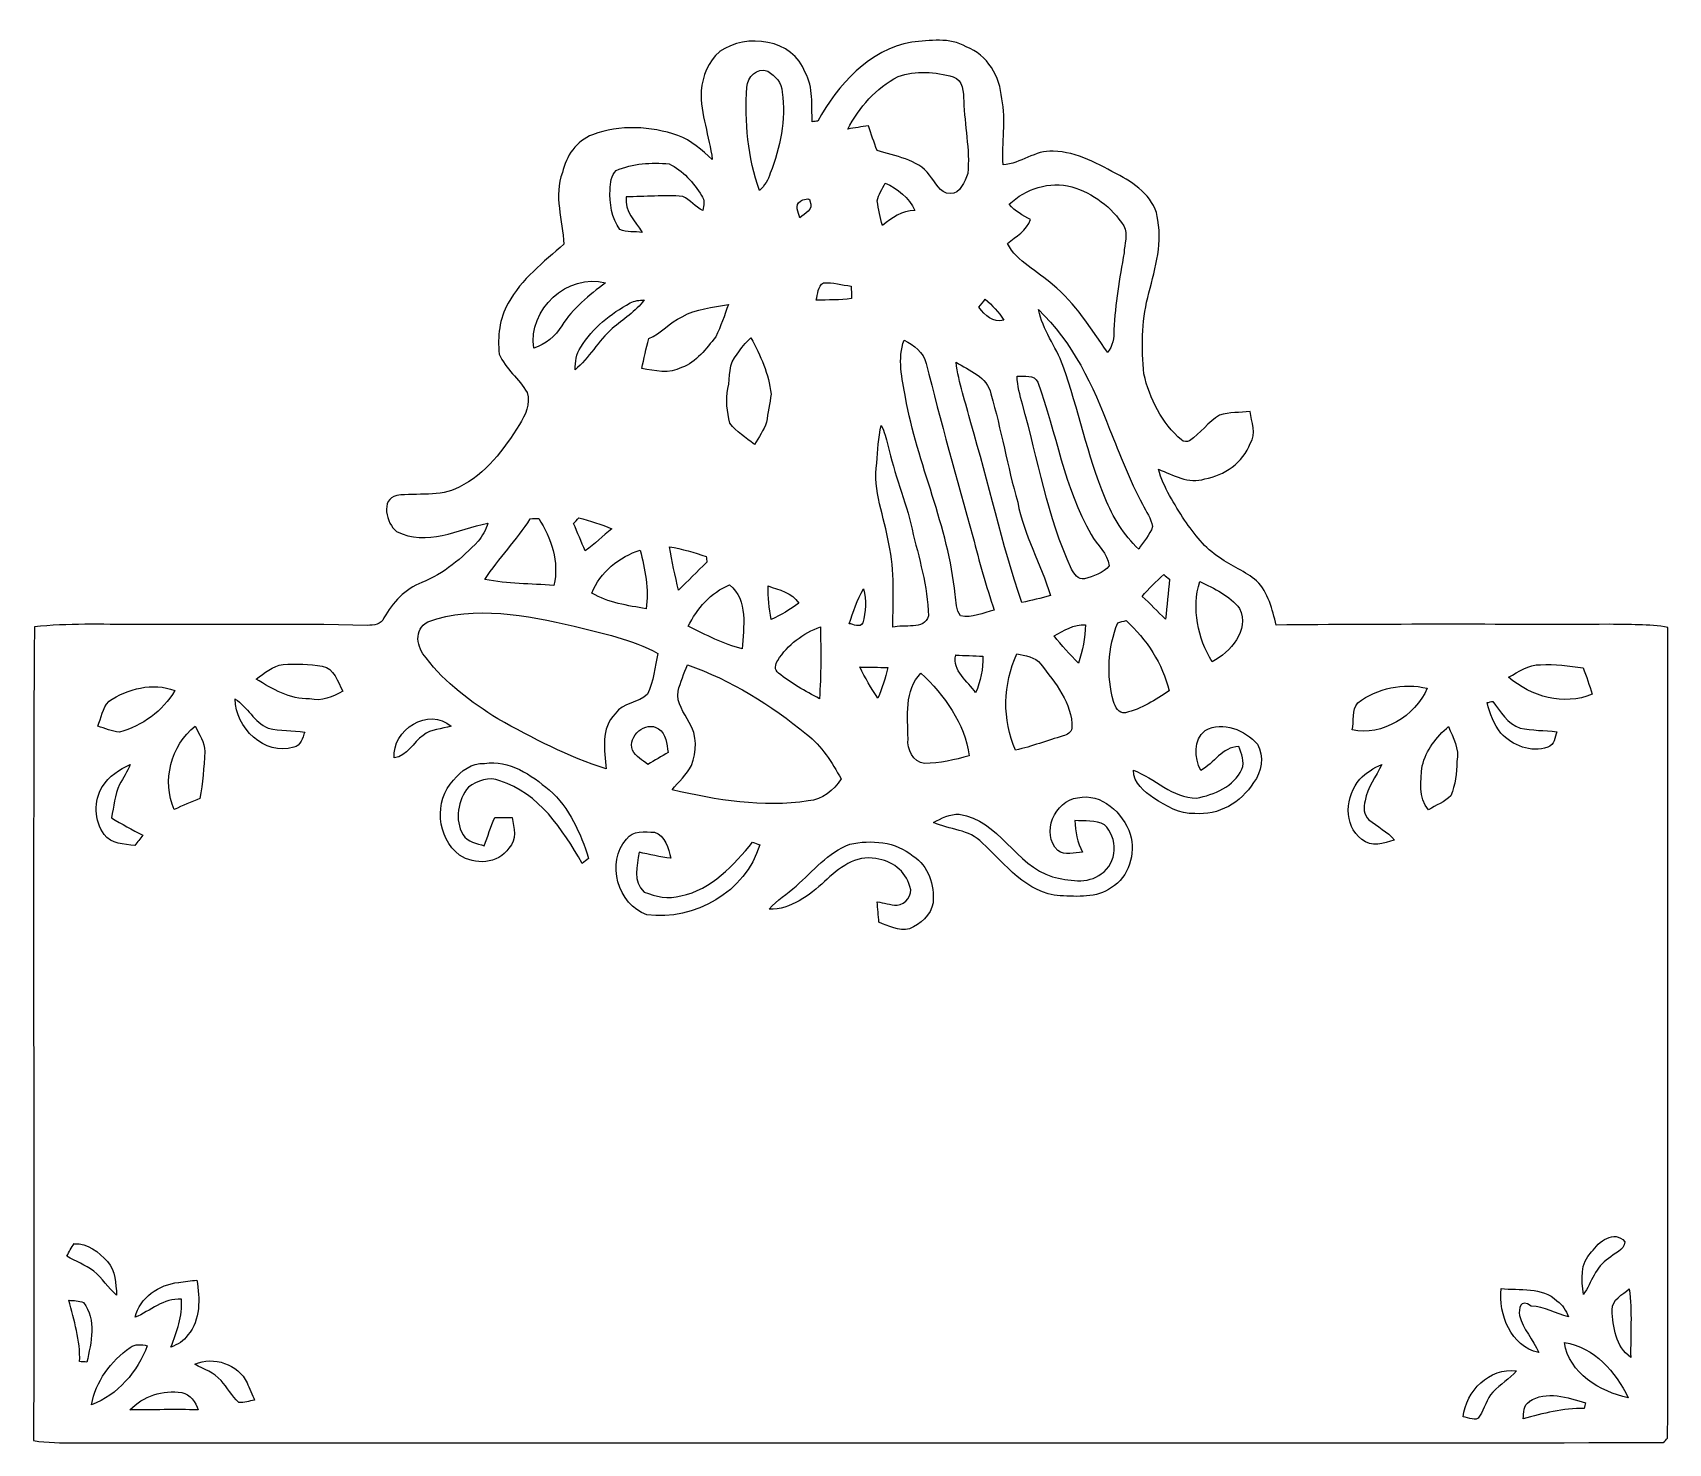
# Model space of a CAD drawing. Header units: centimetres. Extents: x -14.1 to 13.7, y -11.5 to 12.4.
import ezdxf

# ---------------------------------------------------------------- set-up
doc = ezdxf.new("R2010")
doc.units = ezdxf.units.CM
doc.header["$MEASUREMENT"] = 0
doc.layers.add('Camada 1', color=7, linetype='Continuous')

msp = doc.modelspace()

# ---------------------------------------------------------------- linework, layer by layer
at = {"layer": 'Camada 1', "color": 139}
for points, knots in [([(-2.426, 12.091), (-1.967, 12.412), (-1.175, 12.307), (-0.967, 11.736), (-0.967, 11.736), (-0.824, 11.482), (-0.867, 11.179), (-0.849, 10.9), (-0.849, 10.9), (-0.826, 10.903), (-0.779, 10.908), (-0.756, 10.911), (-0.756, 10.911), (-0.412, 11.526), (0.112, 12.124), (0.841, 12.251), (0.841, 12.251), (1.147, 12.277), (1.485, 12.338), (1.766, 12.175), (1.766, 12.175), (2.124, 12.034), (2.347, 11.668), (2.369, 11.291), (2.369, 11.291), (2.45, 10.92), (2.367, 10.544), (2.392, 10.17), (2.392, 10.17), (2.693, 10.184), (2.936, 10.424), (3.245, 10.398), (3.245, 10.398), (3.658, 10.395), (4.022, 10.173), (4.375, 9.985), (4.375, 9.985), (4.671, 9.833), (4.988, 9.585), (5.023, 9.228), (5.023, 9.228), (5.1, 8.781), (4.959, 8.343), (4.85, 7.916), (4.85, 7.916), (4.748, 7.493), (4.74, 7.051), (4.785, 6.62), (4.785, 6.62), (4.88, 6.194), (5.091, 5.783), (5.424, 5.496), (5.424, 5.496), (5.459, 5.466), (5.519, 5.456), (5.558, 5.484), (5.558, 5.484), (5.745, 5.61), (5.88, 5.8), (6.071, 5.919), (6.071, 5.919), (6.236, 5.971), (6.417, 5.959), (6.59, 5.979), (6.59, 5.979), (6.611, 5.801), (6.701, 5.602), (6.593, 5.436), (6.593, 5.436), (6.468, 5.114), (6.156, 4.892), (5.82, 4.835), (5.82, 4.835), (5.542, 4.746), (5.281, 4.897), (5.034, 5), (5.034, 5), (5.117, 4.684), (5.306, 4.408), (5.475, 4.134), (5.475, 4.134), (5.644, 3.899), (5.819, 3.653), (6.071, 3.499), (6.071, 3.499), (6.269, 3.349), (6.511, 3.265), (6.7, 3.102), (6.7, 3.102), (6.905, 2.905), (6.96, 2.615), (7.035, 2.352), (7.035, 2.352), (8.922, 2.374), (10.811, 2.361), (12.699, 2.365), (12.699, 2.365), (13.028, 2.353), (13.363, 2.374), (13.689, 2.312), (13.689, 2.312), (13.682, -2.278), (13.694, -6.867), (13.683, -11.457), (13.683, -11.457), (13.658, -11.481), (13.633, -11.506), (13.609, -11.531), (13.609, -11.531), (4.616, -11.543), (-4.377, -11.53), (-13.37, -11.538), (-13.37, -11.538), (-13.606, -11.531), (-13.846, -11.54), (-14.079, -11.496), (-14.079, -11.496), (-14.064, -6.889), (-14.093, -2.283), (-14.065, 2.323), (-14.065, 2.323), (-13.495, 2.384), (-12.92, 2.36), (-12.348, 2.364), (-12.348, 2.364), (-11.034, 2.355), (-9.721, 2.38), (-8.407, 2.347), (-8.407, 2.347), (-8.3, 2.348), (-8.17, 2.358), (-8.125, 2.476), (-8.125, 2.476), (-7.975, 2.732), (-7.767, 2.969), (-7.483, 3.077), (-7.483, 3.077), (-7.109, 3.223), (-6.799, 3.487), (-6.527, 3.776), (-6.527, 3.776), (-6.447, 3.862), (-6.399, 3.974), (-6.359, 4.083), (-6.359, 4.083), (-6.867, 3.977), (-7.401, 3.681), (-7.911, 3.942), (-7.911, 3.942), (-8.087, 4.079), (-8.19, 4.485), (-7.907, 4.554), (-7.907, 4.554), (-7.555, 4.602), (-7.18, 4.517), (-6.85, 4.694), (-6.85, 4.694), (-6.397, 4.914), (-6.085, 5.34), (-5.825, 5.756), (-5.825, 5.756), (-5.726, 5.913), (-5.631, 6.113), (-5.694, 6.3), (-5.694, 6.3), (-5.825, 6.538), (-6.062, 6.701), (-6.167, 6.955), (-6.167, 6.955), (-6.199, 7.251), (-6.166, 7.556), (-6.016, 7.818), (-6.016, 7.818), (-5.793, 8.229), (-5.412, 8.515), (-5.069, 8.821), (-5.069, 8.821), (-5.086, 9.225), (-5.246, 9.643), (-5.095, 10.039), (-5.095, 10.039), (-5.033, 10.317), (-4.855, 10.577), (-4.581, 10.68), (-4.581, 10.68), (-4.119, 10.85), (-3.592, 10.832), (-3.131, 10.665), (-3.131, 10.665), (-2.902, 10.588), (-2.727, 10.413), (-2.547, 10.259), (-2.547, 10.259), (-2.597, 10.65), (-2.748, 11.027), (-2.738, 11.426), (-2.738, 11.426), (-2.712, 11.673), (-2.619, 11.927), (-2.424, 12.09), (-2.424, 12.09), (-2.424, 12.09), (-2.426, 12.091), (-2.426, 12.091)], [0, 0, 0, 0, 0.019231, 0.019231, 0.019231, 0.019231, 0.038462, 0.038462, 0.038462, 0.038462, 0.057692, 0.057692, 0.057692, 0.057692, 0.076923, 0.076923, 0.076923, 0.076923, 0.096154, 0.096154, 0.096154, 0.096154, 0.115385, 0.115385, 0.115385, 0.115385, 0.134615, 0.134615, 0.134615, 0.134615, 0.153846, 0.153846, 0.153846, 0.153846, 0.173077, 0.173077, 0.173077, 0.173077, 0.192308, 0.192308, 0.192308, 0.192308, 0.211538, 0.211538, 0.211538, 0.211538, 0.230769, 0.230769, 0.230769, 0.230769, 0.25, 0.25, 0.25, 0.25, 0.269231, 0.269231, 0.269231, 0.269231, 0.288462, 0.288462, 0.288462, 0.288462, 0.307692, 0.307692, 0.307692, 0.307692, 0.326923, 0.326923, 0.326923, 0.326923, 0.346154, 0.346154, 0.346154, 0.346154, 0.365385, 0.365385, 0.365385, 0.365385, 0.384615, 0.384615, 0.384615, 0.384615, 0.403846, 0.403846, 0.403846, 0.403846, 0.423077, 0.423077, 0.423077, 0.423077, 0.442308, 0.442308, 0.442308, 0.442308, 0.461538, 0.461538, 0.461538, 0.461538, 0.480769, 0.480769, 0.480769, 0.480769, 0.5, 0.5, 0.5, 0.5, 0.519231, 0.519231, 0.519231, 0.519231, 0.538462, 0.538462, 0.538462, 0.538462, 0.557692, 0.557692, 0.557692, 0.557692, 0.576923, 0.576923, 0.576923, 0.576923, 0.596154, 0.596154, 0.596154, 0.596154, 0.615385, 0.615385, 0.615385, 0.615385, 0.634615, 0.634615, 0.634615, 0.634615, 0.653846, 0.653846, 0.653846, 0.653846, 0.673077, 0.673077, 0.673077, 0.673077, 0.692308, 0.692308, 0.692308, 0.692308, 0.711538, 0.711538, 0.711538, 0.711538, 0.730769, 0.730769, 0.730769, 0.730769, 0.75, 0.75, 0.75, 0.75, 0.769231, 0.769231, 0.769231, 0.769231, 0.788462, 0.788462, 0.788462, 0.788462, 0.807692, 0.807692, 0.807692, 0.807692, 0.826923, 0.826923, 0.826923, 0.826923, 0.846154, 0.846154, 0.846154, 0.846154, 0.865385, 0.865385, 0.865385, 0.865385, 0.884615, 0.884615, 0.884615, 0.884615, 0.903846, 0.903846, 0.903846, 0.903846, 0.923077, 0.923077, 0.923077, 0.923077, 0.942308, 0.942308, 0.942308, 0.942308, 0.961538, 0.961538, 0.961538, 0.961538, 1, 1, 1, 1]), ([(-1.961, 11.488), (-1.995, 10.899), (-1.95, 10.29), (-1.743, 9.732), (-1.743, 9.732), (-1.661, 9.815), (-1.594, 9.913), (-1.562, 10.027), (-1.562, 10.027), (-1.399, 10.462), (-1.285, 10.933), (-1.362, 11.4), (-1.362, 11.4), (-1.357, 11.564), (-1.485, 11.677), (-1.606, 11.759), (-1.606, 11.759), (-1.789, 11.831), (-1.952, 11.659), (-1.96, 11.488), (-1.96, 11.488), (-1.96, 11.488), (-1.961, 11.488), (-1.961, 11.488)], [0, 0, 0, 0, 0.142857, 0.142857, 0.142857, 0.142857, 0.285714, 0.285714, 0.285714, 0.285714, 0.428571, 0.428571, 0.428571, 0.428571, 0.571429, 0.571429, 0.571429, 0.571429, 0.714286, 0.714286, 0.714286, 0.714286, 1, 1, 1, 1]), ([(0.608, 11.667), (0.234, 11.476), (-0.051, 11.143), (-0.246, 10.776), (-0.246, 10.776), (-0.128, 10.793), (-0.012, 10.816), (0.106, 10.833), (0.106, 10.833), (0.151, 10.692), (0.199, 10.551), (0.253, 10.412), (0.253, 10.412), (0.555, 10.307), (0.94, 10.274), (1.141, 9.992), (1.141, 9.992), (1.245, 9.882), (1.311, 9.679), (1.492, 9.681), (1.492, 9.681), (1.674, 9.675), (1.734, 9.886), (1.793, 10.021), (1.793, 10.021), (1.833, 10.431), (1.735, 10.841), (1.726, 11.25), (1.726, 11.25), (1.716, 11.395), (1.722, 11.613), (1.545, 11.663), (1.545, 11.663), (1.245, 11.748), (0.906, 11.775), (0.608, 11.666), (0.608, 11.666), (0.608, 11.666), (0.608, 11.667), (0.608, 11.667)], [0, 0, 0, 0, 0.090909, 0.090909, 0.090909, 0.090909, 0.181818, 0.181818, 0.181818, 0.181818, 0.272727, 0.272727, 0.272727, 0.272727, 0.363636, 0.363636, 0.363636, 0.363636, 0.454545, 0.454545, 0.454545, 0.454545, 0.545455, 0.545455, 0.545455, 0.545455, 0.636364, 0.636364, 0.636364, 0.636364, 0.727273, 0.727273, 0.727273, 0.727273, 0.818182, 0.818182, 0.818182, 0.818182, 1, 1, 1, 1]), ([(-4.18, 10.071), (-4.267, 9.99), (-4.281, 9.861), (-4.285, 9.749), (-4.285, 9.749), (-4.292, 9.515), (-4.264, 9.262), (-4.116, 9.072), (-4.116, 9.072), (-4, 9.013), (-3.862, 9.042), (-3.74, 9.022), (-3.74, 9.022), (-3.852, 9.213), (-4.044, 9.382), (-4.009, 9.625), (-4.009, 9.625), (-3.689, 9.628), (-3.369, 9.656), (-3.049, 9.633), (-3.049, 9.633), (-2.923, 9.572), (-2.837, 9.451), (-2.708, 9.394), (-2.708, 9.394), (-2.686, 9.478), (-2.674, 9.573), (-2.729, 9.647), (-2.729, 9.647), (-2.867, 9.865), (-3.045, 10.074), (-3.282, 10.185), (-3.282, 10.185), (-3.584, 10.21), (-3.9, 10.198), (-4.18, 10.07), (-4.18, 10.07), (-4.18, 10.07), (-4.18, 10.071), (-4.18, 10.071)], [0, 0, 0, 0, 0.090909, 0.090909, 0.090909, 0.090909, 0.181818, 0.181818, 0.181818, 0.181818, 0.272727, 0.272727, 0.272727, 0.272727, 0.363636, 0.363636, 0.363636, 0.363636, 0.454545, 0.454545, 0.454545, 0.454545, 0.545455, 0.545455, 0.545455, 0.545455, 0.636364, 0.636364, 0.636364, 0.636364, 0.727273, 0.727273, 0.727273, 0.727273, 0.818182, 0.818182, 0.818182, 0.818182, 1, 1, 1, 1]), ([(0.388, 9.859), (0.346, 9.757), (0.274, 9.665), (0.255, 9.555), (0.255, 9.555), (0.273, 9.414), (0.303, 9.274), (0.345, 9.138), (0.345, 9.138), (0.503, 9.27), (0.673, 9.391), (0.892, 9.393), (0.892, 9.393), (0.797, 9.613), (0.604, 9.764), (0.389, 9.859), (0.389, 9.859), (0.389, 9.859), (0.388, 9.859), (0.388, 9.859)], [0, 0, 0, 0, 0.166667, 0.166667, 0.166667, 0.166667, 0.333333, 0.333333, 0.333333, 0.333333, 0.5, 0.5, 0.5, 0.5, 0.666667, 0.666667, 0.666667, 0.666667, 1, 1, 1, 1]), ([(2.496, 9.498), (2.593, 9.381), (2.728, 9.309), (2.86, 9.239), (2.86, 9.239), (2.795, 9.05), (2.614, 8.953), (2.469, 8.834), (2.469, 8.834), (2.631, 8.515), (2.981, 8.367), (3.235, 8.134), (3.235, 8.134), (3.622, 7.817), (3.886, 7.385), (4.17, 6.979), (4.17, 6.979), (4.248, 7.093), (4.284, 7.229), (4.275, 7.368), (4.275, 7.368), (4.301, 7.807), (4.369, 8.241), (4.449, 8.673), (4.449, 8.673), (4.449, 8.82), (4.525, 8.993), (4.442, 9.131), (4.442, 9.131), (4.244, 9.451), (3.92, 9.688), (3.561, 9.794), (3.561, 9.794), (3.182, 9.895), (2.775, 9.768), (2.497, 9.498), (2.497, 9.498), (2.497, 9.498), (2.496, 9.498), (2.496, 9.498)], [0, 0, 0, 0, 0.090909, 0.090909, 0.090909, 0.090909, 0.181818, 0.181818, 0.181818, 0.181818, 0.272727, 0.272727, 0.272727, 0.272727, 0.363636, 0.363636, 0.363636, 0.363636, 0.454545, 0.454545, 0.454545, 0.454545, 0.545455, 0.545455, 0.545455, 0.545455, 0.636364, 0.636364, 0.636364, 0.636364, 0.727273, 0.727273, 0.727273, 0.727273, 0.818182, 0.818182, 0.818182, 0.818182, 1, 1, 1, 1]), ([(-1.048, 9.549), (-1.157, 9.487), (-1.082, 9.361), (-1.063, 9.27), (-1.063, 9.27), (-0.974, 9.344), (-0.82, 9.398), (-0.889, 9.556), (-0.889, 9.556), (-0.883, 9.623), (-1.012, 9.577), (-1.048, 9.549), (-1.048, 9.549), (-1.048, 9.549), (-1.048, 9.549), (-1.048, 9.549)], [0, 0, 0, 0, 0.2, 0.2, 0.2, 0.2, 0.4, 0.4, 0.4, 0.4, 0.6, 0.6, 0.6, 0.6, 1, 1, 1, 1]), ([(-5.578, 7.055), (-5.378, 7.117), (-5.215, 7.261), (-5.104, 7.436), (-5.104, 7.436), (-4.917, 7.734), (-4.64, 7.954), (-4.362, 8.162), (-4.362, 8.162), (-5.001, 8.338), (-5.688, 7.705), (-5.578, 7.055), (-5.578, 7.055), (-5.578, 7.055), (-5.578, 7.055), (-5.578, 7.055)], [0, 0, 0, 0, 0.2, 0.2, 0.2, 0.2, 0.4, 0.4, 0.4, 0.4, 0.6, 0.6, 0.6, 0.6, 1, 1, 1, 1]), ([(-0.656, 8.166), (-0.758, 8.107), (-0.752, 7.971), (-0.782, 7.872), (-0.782, 7.872), (-0.582, 7.875), (-0.379, 7.866), (-0.181, 7.897), (-0.181, 7.897), (-0.179, 7.968), (-0.185, 8.039), (-0.189, 8.109), (-0.189, 8.109), (-0.345, 8.126), (-0.498, 8.176), (-0.656, 8.166), (-0.656, 8.166), (-0.656, 8.166), (-0.656, 8.166), (-0.656, 8.166)], [0, 0, 0, 0, 0.166667, 0.166667, 0.166667, 0.166667, 0.333333, 0.333333, 0.333333, 0.333333, 0.5, 0.5, 0.5, 0.5, 0.666667, 0.666667, 0.666667, 0.666667, 1, 1, 1, 1]), ([(-3.941, 7.822), (-4.274, 7.642), (-4.582, 7.399), (-4.781, 7.072), (-4.781, 7.072), (-4.865, 6.962), (-4.874, 6.819), (-4.88, 6.685), (-4.88, 6.685), (-4.639, 6.891), (-4.485, 7.178), (-4.247, 7.387), (-4.247, 7.387), (-4.066, 7.549), (-3.846, 7.675), (-3.703, 7.875), (-3.703, 7.875), (-3.785, 7.869), (-3.868, 7.863), (-3.941, 7.822), (-3.941, 7.822), (-3.941, 7.822), (-3.941, 7.822), (-3.941, 7.822)], [0, 0, 0, 0, 0.142857, 0.142857, 0.142857, 0.142857, 0.285714, 0.285714, 0.285714, 0.285714, 0.428571, 0.428571, 0.428571, 0.428571, 0.571429, 0.571429, 0.571429, 0.571429, 0.714286, 0.714286, 0.714286, 0.714286, 1, 1, 1, 1]), ([(-3.061, 7.586), (-3.277, 7.503), (-3.409, 7.297), (-3.628, 7.217), (-3.628, 7.217), (-3.67, 7.048), (-3.712, 6.878), (-3.745, 6.707), (-3.745, 6.707), (-3.521, 6.675), (-3.28, 6.607), (-3.068, 6.727), (-3.068, 6.727), (-2.813, 6.818), (-2.653, 7.046), (-2.489, 7.247), (-2.489, 7.247), (-2.401, 7.423), (-2.34, 7.612), (-2.275, 7.798), (-2.275, 7.798), (-2.539, 7.739), (-2.824, 7.73), (-3.061, 7.588), (-3.061, 7.588), (-3.061, 7.588), (-3.061, 7.586), (-3.061, 7.586)], [0, 0, 0, 0, 0.125, 0.125, 0.125, 0.125, 0.25, 0.25, 0.25, 0.25, 0.375, 0.375, 0.375, 0.375, 0.5, 0.5, 0.5, 0.5, 0.625, 0.625, 0.625, 0.625, 0.75, 0.75, 0.75, 0.75, 1, 1, 1, 1]), ([(1.983, 7.749), (2.088, 7.609), (2.221, 7.478), (2.407, 7.532), (2.407, 7.532), (2.323, 7.669), (2.205, 7.779), (2.091, 7.889), (2.091, 7.889), (2.055, 7.842), (2.019, 7.796), (1.983, 7.749), (1.983, 7.749), (1.983, 7.749), (1.983, 7.749), (1.983, 7.749)], [0, 0, 0, 0, 0.2, 0.2, 0.2, 0.2, 0.4, 0.4, 0.4, 0.4, 0.6, 0.6, 0.6, 0.6, 1, 1, 1, 1]), ([(2.994, 7.71), (3.064, 7.366), (3.29, 7.084), (3.41, 6.758), (3.41, 6.758), (3.677, 6.018), (3.822, 5.238), (4.127, 4.51), (4.127, 4.51), (4.252, 4.184), (4.442, 3.882), (4.697, 3.643), (4.697, 3.643), (4.775, 3.77), (4.887, 3.881), (4.933, 4.024), (4.933, 4.024), (4.91, 4.162), (4.821, 4.279), (4.763, 4.405), (4.763, 4.405), (4.536, 4.811), (4.381, 5.25), (4.203, 5.678), (4.203, 5.678), (3.924, 6.418), (3.573, 7.157), (2.993, 7.71), (2.993, 7.71), (2.993, 7.71), (2.994, 7.71), (2.994, 7.71)], [0, 0, 0, 0, 0.111111, 0.111111, 0.111111, 0.111111, 0.222222, 0.222222, 0.222222, 0.222222, 0.333333, 0.333333, 0.333333, 0.333333, 0.444444, 0.444444, 0.444444, 0.444444, 0.555556, 0.555556, 0.555556, 0.555556, 0.666667, 0.666667, 0.666667, 0.666667, 0.777778, 0.777778, 0.777778, 0.777778, 1, 1, 1, 1]), ([(-2.124, 6.955), (-2.277, 6.798), (-2.239, 6.567), (-2.282, 6.371), (-2.282, 6.371), (-2.324, 6.175), (-2.294, 5.973), (-2.248, 5.781), (-2.248, 5.781), (-2.145, 5.629), (-1.972, 5.539), (-1.833, 5.42), (-1.833, 5.42), (-1.756, 5.541), (-1.677, 5.662), (-1.625, 5.796), (-1.625, 5.796), (-1.609, 5.957), (-1.569, 6.115), (-1.548, 6.275), (-1.548, 6.275), (-1.587, 6.614), (-1.728, 6.932), (-1.891, 7.229), (-1.891, 7.229), (-1.981, 7.149), (-2.059, 7.056), (-2.123, 6.954), (-2.123, 6.954), (-2.123, 6.954), (-2.124, 6.955), (-2.124, 6.955)], [0, 0, 0, 0, 0.111111, 0.111111, 0.111111, 0.111111, 0.222222, 0.222222, 0.222222, 0.222222, 0.333333, 0.333333, 0.333333, 0.333333, 0.444444, 0.444444, 0.444444, 0.444444, 0.555556, 0.555556, 0.555556, 0.555556, 0.666667, 0.666667, 0.666667, 0.666667, 0.777778, 0.777778, 0.777778, 0.777778, 1, 1, 1, 1]), ([(0.711, 7.191), (0.598, 6.878), (0.673, 6.539), (0.733, 6.223), (0.733, 6.223), (0.935, 5.086), (1.468, 4.028), (1.576, 2.871), (1.576, 2.871), (1.598, 2.748), (1.588, 2.609), (1.671, 2.508), (1.671, 2.508), (1.863, 2.466), (2.055, 2.563), (2.241, 2.604), (2.241, 2.604), (2.107, 3.016), (1.983, 3.432), (1.88, 3.854), (1.88, 3.854), (1.607, 4.833), (1.33, 5.811), (1.087, 6.797), (1.087, 6.797), (1.042, 6.986), (0.876, 7.108), (0.712, 7.191), (0.712, 7.191), (0.712, 7.191), (0.711, 7.191), (0.711, 7.191)], [0, 0, 0, 0, 0.111111, 0.111111, 0.111111, 0.111111, 0.222222, 0.222222, 0.222222, 0.222222, 0.333333, 0.333333, 0.333333, 0.333333, 0.444444, 0.444444, 0.444444, 0.444444, 0.555556, 0.555556, 0.555556, 0.555556, 0.666667, 0.666667, 0.666667, 0.666667, 0.777778, 0.777778, 0.777778, 0.777778, 1, 1, 1, 1]), ([(1.596, 6.818), (1.632, 6.463), (1.761, 6.129), (1.846, 5.785), (1.846, 5.785), (2.146, 4.772), (2.368, 3.736), (2.712, 2.736), (2.712, 2.736), (2.875, 2.768), (3.038, 2.808), (3.197, 2.855), (3.197, 2.855), (3.035, 3.391), (2.743, 3.883), (2.641, 4.438), (2.641, 4.438), (2.467, 5.045), (2.361, 5.67), (2.187, 6.277), (2.187, 6.277), (2.124, 6.571), (1.818, 6.672), (1.595, 6.818), (1.595, 6.818), (1.595, 6.818), (1.596, 6.818), (1.596, 6.818)], [0, 0, 0, 0, 0.125, 0.125, 0.125, 0.125, 0.25, 0.25, 0.25, 0.25, 0.375, 0.375, 0.375, 0.375, 0.5, 0.5, 0.5, 0.5, 0.625, 0.625, 0.625, 0.625, 0.75, 0.75, 0.75, 0.75, 1, 1, 1, 1]), ([(2.631, 6.577), (2.637, 6.415), (2.677, 6.257), (2.722, 6.102), (2.722, 6.102), (2.986, 5.165), (3.144, 4.191), (3.555, 3.302), (3.555, 3.302), (3.599, 3.222), (3.667, 3.117), (3.774, 3.139), (3.774, 3.139), (3.925, 3.181), (4.094, 3.231), (4.196, 3.361), (4.196, 3.361), (4.171, 3.569), (3.985, 3.708), (3.892, 3.889), (3.892, 3.889), (3.43, 4.687), (3.297, 5.62), (2.983, 6.477), (2.983, 6.477), (2.921, 6.612), (2.749, 6.573), (2.631, 6.577), (2.631, 6.577), (2.631, 6.577), (2.631, 6.577), (2.631, 6.577)], [0, 0, 0, 0, 0.111111, 0.111111, 0.111111, 0.111111, 0.222222, 0.222222, 0.222222, 0.222222, 0.333333, 0.333333, 0.333333, 0.333333, 0.444444, 0.444444, 0.444444, 0.444444, 0.555556, 0.555556, 0.555556, 0.555556, 0.666667, 0.666667, 0.666667, 0.666667, 0.777778, 0.777778, 0.777778, 0.777778, 1, 1, 1, 1]), ([(0.323, 5.744), (0.27, 5.535), (0.264, 5.318), (0.247, 5.104), (0.247, 5.104), (0.173, 4.636), (0.381, 4.189), (0.451, 3.733), (0.451, 3.733), (0.562, 3.269), (0.517, 2.789), (0.522, 2.316), (0.522, 2.316), (0.696, 2.373), (1.059, 2.26), (1.125, 2.507), (1.125, 2.507), (1.116, 3.01), (0.959, 3.496), (0.846, 3.982), (0.846, 3.982), (0.739, 4.466), (0.541, 4.925), (0.435, 5.409), (0.435, 5.409), (0.41, 5.525), (0.375, 5.638), (0.323, 5.744), (0.323, 5.744), (0.323, 5.744), (0.323, 5.744), (0.323, 5.744)], [0, 0, 0, 0, 0.111111, 0.111111, 0.111111, 0.111111, 0.222222, 0.222222, 0.222222, 0.222222, 0.333333, 0.333333, 0.333333, 0.333333, 0.444444, 0.444444, 0.444444, 0.444444, 0.555556, 0.555556, 0.555556, 0.555556, 0.666667, 0.666667, 0.666667, 0.666667, 0.777778, 0.777778, 0.777778, 0.777778, 1, 1, 1, 1]), ([(-4.816, 4.173), (-4.845, 4.141), (-4.874, 4.109), (-4.903, 4.077), (-4.903, 4.077), (-4.838, 3.922), (-4.772, 3.767), (-4.706, 3.611), (-4.706, 3.611), (-4.549, 3.729), (-4.406, 3.866), (-4.252, 3.988), (-4.252, 3.988), (-4.435, 4.062), (-4.624, 4.125), (-4.816, 4.173), (-4.816, 4.173), (-4.816, 4.173), (-4.816, 4.173), (-4.816, 4.173)], [0, 0, 0, 0, 0.166667, 0.166667, 0.166667, 0.166667, 0.333333, 0.333333, 0.333333, 0.333333, 0.5, 0.5, 0.5, 0.5, 0.666667, 0.666667, 0.666667, 0.666667, 1, 1, 1, 1]), ([(-5.639, 4.158), (-5.872, 3.796), (-6.175, 3.487), (-6.41, 3.128), (-6.41, 3.128), (-6.025, 3.048), (-5.629, 3.055), (-5.238, 3.027), (-5.238, 3.027), (-5.143, 3.422), (-5.285, 3.832), (-5.497, 4.164), (-5.497, 4.164), (-5.545, 4.162), (-5.592, 4.16), (-5.639, 4.158), (-5.639, 4.158), (-5.639, 4.158), (-5.639, 4.158), (-5.639, 4.158)], [0, 0, 0, 0, 0.166667, 0.166667, 0.166667, 0.166667, 0.333333, 0.333333, 0.333333, 0.333333, 0.5, 0.5, 0.5, 0.5, 0.666667, 0.666667, 0.666667, 0.666667, 1, 1, 1, 1]), ([(-4.592, 2.896), (-4.318, 2.725), (-3.983, 2.688), (-3.672, 2.626), (-3.672, 2.626), (-3.619, 2.961), (-3.691, 3.301), (-3.773, 3.626), (-3.773, 3.626), (-4.123, 3.515), (-4.46, 3.246), (-4.593, 2.896), (-4.593, 2.896), (-4.593, 2.896), (-4.592, 2.896), (-4.592, 2.896)], [0, 0, 0, 0, 0.2, 0.2, 0.2, 0.2, 0.4, 0.4, 0.4, 0.4, 0.6, 0.6, 0.6, 0.6, 1, 1, 1, 1]), ([(-3.273, 3.682), (-3.239, 3.434), (-3.175, 3.191), (-3.123, 2.945), (-3.123, 2.945), (-2.961, 3.102), (-2.805, 3.264), (-2.64, 3.418), (-2.64, 3.418), (-2.642, 3.443), (-2.646, 3.493), (-2.649, 3.518), (-2.649, 3.518), (-2.855, 3.58), (-3.06, 3.649), (-3.273, 3.681), (-3.273, 3.681), (-3.273, 3.681), (-3.273, 3.682), (-3.273, 3.682)], [0, 0, 0, 0, 0.166667, 0.166667, 0.166667, 0.166667, 0.333333, 0.333333, 0.333333, 0.333333, 0.5, 0.5, 0.5, 0.5, 0.666667, 0.666667, 0.666667, 0.666667, 1, 1, 1, 1]), ([(5.122, 3.21), (4.994, 3.091), (4.866, 2.973), (4.755, 2.838), (4.755, 2.838), (4.896, 2.719), (5.014, 2.577), (5.152, 2.455), (5.152, 2.455), (5.177, 2.681), (5.199, 2.906), (5.221, 3.132), (5.221, 3.132), (5.188, 3.158), (5.155, 3.185), (5.123, 3.211), (5.123, 3.211), (5.123, 3.211), (5.122, 3.21), (5.122, 3.21)], [0, 0, 0, 0, 0.166667, 0.166667, 0.166667, 0.166667, 0.333333, 0.333333, 0.333333, 0.333333, 0.5, 0.5, 0.5, 0.5, 0.666667, 0.666667, 0.666667, 0.666667, 1, 1, 1, 1]), ([(5.735, 3.092), (5.591, 2.631), (5.701, 2.134), (5.944, 1.728), (5.944, 1.728), (6.258, 1.895), (6.582, 2.26), (6.411, 2.634), (6.411, 2.634), (6.243, 2.853), (5.979, 2.975), (5.735, 3.092), (5.735, 3.092), (5.735, 3.092), (5.735, 3.092), (5.735, 3.092)], [0, 0, 0, 0, 0.2, 0.2, 0.2, 0.2, 0.4, 0.4, 0.4, 0.4, 0.6, 0.6, 0.6, 0.6, 1, 1, 1, 1]), ([(-2.955, 2.331), (-2.659, 2.184), (-2.361, 2.031), (-2.039, 1.948), (-2.039, 1.948), (-2.02, 2.311), (-1.931, 2.781), (-2.256, 3.035), (-2.256, 3.035), (-2.568, 2.908), (-2.812, 2.633), (-2.955, 2.331), (-2.955, 2.331), (-2.955, 2.331), (-2.955, 2.331), (-2.955, 2.331)], [0, 0, 0, 0, 0.2, 0.2, 0.2, 0.2, 0.4, 0.4, 0.4, 0.4, 0.6, 0.6, 0.6, 0.6, 1, 1, 1, 1]), ([(-1.599, 3.016), (-1.608, 2.825), (-1.576, 2.636), (-1.549, 2.448), (-1.549, 2.448), (-1.381, 2.52), (-1.225, 2.617), (-1.079, 2.727), (-1.079, 2.727), (-1.19, 2.906), (-1.415, 2.949), (-1.598, 3.017), (-1.598, 3.017), (-1.598, 3.017), (-1.599, 3.016), (-1.599, 3.016)], [0, 0, 0, 0, 0.2, 0.2, 0.2, 0.2, 0.4, 0.4, 0.4, 0.4, 0.6, 0.6, 0.6, 0.6, 1, 1, 1, 1]), ([(-0.224, 2.376), (-0.148, 2.369), (-0.037, 2.296), (0.009, 2.391), (0.009, 2.391), (0.06, 2.574), (0.076, 2.778), (0.024, 2.965), (0.024, 2.965), (-0.091, 2.784), (-0.147, 2.574), (-0.224, 2.376), (-0.224, 2.376), (-0.224, 2.376), (-0.224, 2.376), (-0.224, 2.376)], [0, 0, 0, 0, 0.2, 0.2, 0.2, 0.2, 0.4, 0.4, 0.4, 0.4, 0.6, 0.6, 0.6, 0.6, 1, 1, 1, 1]), ([(-7.38, 2.406), (-7.627, 2.28), (-7.569, 1.966), (-7.411, 1.795), (-7.411, 1.795), (-7.083, 1.368), (-6.642, 1.044), (-6.19, 0.76), (-6.19, 0.76), (-5.599, 0.433), (-4.996, 0.111), (-4.348, -0.089), (-4.348, -0.089), (-4.376, 0.222), (-4.449, 0.605), (-4.196, 0.847), (-4.196, 0.847), (-4.069, 1.04), (-3.801, 1.027), (-3.646, 1.178), (-3.646, 1.178), (-3.545, 1.395), (-3.525, 1.642), (-3.471, 1.872), (-3.471, 1.872), (-3.914, 2.112), (-4.413, 2.21), (-4.896, 2.336), (-4.896, 2.336), (-5.706, 2.511), (-6.576, 2.702), (-7.38, 2.407), (-7.38, 2.407), (-7.38, 2.407), (-7.38, 2.406), (-7.38, 2.406)], [0, 0, 0, 0, 0.1, 0.1, 0.1, 0.1, 0.2, 0.2, 0.2, 0.2, 0.3, 0.3, 0.3, 0.3, 0.4, 0.4, 0.4, 0.4, 0.5, 0.5, 0.5, 0.5, 0.6, 0.6, 0.6, 0.6, 0.7, 0.7, 0.7, 0.7, 0.8, 0.8, 0.8, 0.8, 1, 1, 1, 1]), ([(-1.436, 1.753), (-1.478, 1.687), (-1.498, 1.59), (-1.425, 1.537), (-1.425, 1.537), (-1.211, 1.368), (-0.972, 1.227), (-0.728, 1.102), (-0.728, 1.102), (-0.696, 1.508), (-0.704, 1.916), (-0.71, 2.322), (-0.71, 2.322), (-1.005, 2.216), (-1.267, 2.019), (-1.436, 1.753), (-1.436, 1.753), (-1.436, 1.753), (-1.436, 1.753), (-1.436, 1.753)], [0, 0, 0, 0, 0.166667, 0.166667, 0.166667, 0.166667, 0.333333, 0.333333, 0.333333, 0.333333, 0.5, 0.5, 0.5, 0.5, 0.666667, 0.666667, 0.666667, 0.666667, 1, 1, 1, 1]), ([(3.259, 2.168), (3.389, 2.007), (3.524, 1.85), (3.673, 1.705), (3.673, 1.705), (3.741, 1.917), (3.789, 2.135), (3.792, 2.359), (3.792, 2.359), (3.596, 2.36), (3.421, 2.268), (3.259, 2.168), (3.259, 2.168), (3.259, 2.168), (3.259, 2.168), (3.259, 2.168)], [0, 0, 0, 0, 0.2, 0.2, 0.2, 0.2, 0.4, 0.4, 0.4, 0.4, 0.6, 0.6, 0.6, 0.6, 1, 1, 1, 1]), ([(4.341, 2.391), (4.17, 1.97), (4.149, 1.494), (4.267, 1.056), (4.267, 1.056), (4.295, 0.965), (4.354, 0.84), (4.47, 0.864), (4.47, 0.864), (4.744, 0.924), (4.982, 1.086), (5.214, 1.235), (5.214, 1.235), (5.105, 1.698), (4.83, 2.108), (4.484, 2.43), (4.484, 2.43), (4.436, 2.417), (4.388, 2.404), (4.34, 2.39), (4.34, 2.39), (4.34, 2.39), (4.341, 2.391), (4.341, 2.391)], [0, 0, 0, 0, 0.142857, 0.142857, 0.142857, 0.142857, 0.285714, 0.285714, 0.285714, 0.285714, 0.428571, 0.428571, 0.428571, 0.428571, 0.571429, 0.571429, 0.571429, 0.571429, 0.714286, 0.714286, 0.714286, 0.714286, 1, 1, 1, 1]), ([(-10.296, 1.435), (-10.02, 1.263), (-9.726, 1.092), (-9.389, 1.1), (-9.389, 1.1), (-9.186, 1.044), (-8.996, 1.136), (-8.822, 1.232), (-8.822, 1.232), (-8.918, 1.383), (-8.97, 1.624), (-9.173, 1.653), (-9.173, 1.653), (-9.393, 1.692), (-9.618, 1.694), (-9.84, 1.684), (-9.84, 1.684), (-10.013, 1.653), (-10.157, 1.539), (-10.295, 1.436), (-10.295, 1.436), (-10.295, 1.436), (-10.296, 1.435), (-10.296, 1.435)], [0, 0, 0, 0, 0.142857, 0.142857, 0.142857, 0.142857, 0.285714, 0.285714, 0.285714, 0.285714, 0.428571, 0.428571, 0.428571, 0.428571, 0.571429, 0.571429, 0.571429, 0.571429, 0.714286, 0.714286, 0.714286, 0.714286, 1, 1, 1, 1]), ([(-2.967, 1.677), (-3.028, 1.531), (-3.09, 1.384), (-3.129, 1.23), (-3.129, 1.23), (-3.165, 1.028), (-3.023, 0.867), (-2.939, 0.698), (-2.939, 0.698), (-2.801, 0.481), (-2.815, 0.202), (-2.898, -0.031), (-2.898, -0.031), (-2.983, -0.188), (-3.12, -0.308), (-3.229, -0.448), (-3.229, -0.448), (-2.473, -0.619), (-1.692, -0.751), (-0.917, -0.635), (-0.917, -0.635), (-0.675, -0.61), (-0.486, -0.458), (-0.359, -0.26), (-0.359, -0.26), (-0.516, 0.02), (-0.688, 0.301), (-0.945, 0.501), (-0.945, 0.501), (-1.554, 0.991), (-2.228, 1.42), (-2.969, 1.677), (-2.969, 1.677), (-2.969, 1.677), (-2.967, 1.677), (-2.967, 1.677)], [0, 0, 0, 0, 0.1, 0.1, 0.1, 0.1, 0.2, 0.2, 0.2, 0.2, 0.3, 0.3, 0.3, 0.3, 0.4, 0.4, 0.4, 0.4, 0.5, 0.5, 0.5, 0.5, 0.6, 0.6, 0.6, 0.6, 0.7, 0.7, 0.7, 0.7, 0.8, 0.8, 0.8, 0.8, 1, 1, 1, 1]), ([(1.588, 1.842), (1.522, 1.577), (1.797, 1.4), (1.926, 1.203), (1.926, 1.203), (2.012, 1.397), (2.054, 1.609), (2.051, 1.822), (2.051, 1.822), (1.896, 1.83), (1.742, 1.837), (1.587, 1.842), (1.587, 1.842), (1.587, 1.842), (1.588, 1.842), (1.588, 1.842)], [0, 0, 0, 0, 0.2, 0.2, 0.2, 0.2, 0.4, 0.4, 0.4, 0.4, 0.6, 0.6, 0.6, 0.6, 1, 1, 1, 1]), ([(2.626, 1.862), (2.393, 1.353), (2.373, 0.741), (2.606, 0.229), (2.606, 0.229), (2.881, 0.291), (3.145, 0.39), (3.414, 0.471), (3.414, 0.471), (3.476, 0.492), (3.557, 0.526), (3.562, 0.602), (3.562, 0.602), (3.573, 1.03), (3.274, 1.37), (3.032, 1.691), (3.032, 1.691), (2.936, 1.813), (2.768, 1.836), (2.627, 1.863), (2.627, 1.863), (2.627, 1.863), (2.626, 1.862), (2.626, 1.862)], [0, 0, 0, 0, 0.142857, 0.142857, 0.142857, 0.142857, 0.285714, 0.285714, 0.285714, 0.285714, 0.428571, 0.428571, 0.428571, 0.428571, 0.571429, 0.571429, 0.571429, 0.571429, 0.714286, 0.714286, 0.714286, 0.714286, 1, 1, 1, 1]), ([(10.981, 1.468), (11.362, 1.138), (11.922, 0.974), (12.399, 1.179), (12.399, 1.179), (12.357, 1.332), (12.302, 1.481), (12.246, 1.628), (12.246, 1.628), (12.006, 1.657), (11.766, 1.693), (11.525, 1.677), (11.525, 1.677), (11.32, 1.688), (11.153, 1.558), (10.981, 1.468), (10.981, 1.468), (10.981, 1.468), (10.981, 1.468), (10.981, 1.468)], [0, 0, 0, 0, 0.166667, 0.166667, 0.166667, 0.166667, 0.333333, 0.333333, 0.333333, 0.333333, 0.5, 0.5, 0.5, 0.5, 0.666667, 0.666667, 0.666667, 0.666667, 1, 1, 1, 1]), ([(-0.04, 1.641), (0.045, 1.456), (0.153, 1.282), (0.265, 1.111), (0.265, 1.111), (0.337, 1.279), (0.392, 1.452), (0.436, 1.629), (0.436, 1.629), (0.277, 1.636), (0.118, 1.638), (-0.04, 1.64), (-0.04, 1.64), (-0.04, 1.64), (-0.04, 1.641), (-0.04, 1.641)], [0, 0, 0, 0, 0.2, 0.2, 0.2, 0.2, 0.4, 0.4, 0.4, 0.4, 0.6, 0.6, 0.6, 0.6, 1, 1, 1, 1]), ([(0.779, 0.423), (0.756, 0.244), (0.863, 0.019), (1.06, 0.002), (1.06, 0.002), (1.318, 0.002), (1.57, 0.065), (1.818, 0.131), (1.818, 0.131), (1.742, 0.688), (1.395, 1.159), (0.998, 1.538), (0.998, 1.538), (0.713, 1.244), (0.773, 0.796), (0.779, 0.424), (0.779, 0.424), (0.779, 0.424), (0.779, 0.423), (0.779, 0.423)], [0, 0, 0, 0, 0.166667, 0.166667, 0.166667, 0.166667, 0.333333, 0.333333, 0.333333, 0.333333, 0.5, 0.5, 0.5, 0.5, 0.666667, 0.666667, 0.666667, 0.666667, 1, 1, 1, 1]), ([(-12.802, 1.056), (-12.909, 0.942), (-12.928, 0.774), (-12.989, 0.634), (-12.989, 0.634), (-12.867, 0.597), (-12.747, 0.547), (-12.62, 0.532), (-12.62, 0.532), (-12.232, 0.641), (-11.883, 0.889), (-11.679, 1.24), (-11.679, 1.24), (-12.056, 1.388), (-12.477, 1.269), (-12.803, 1.056), (-12.803, 1.056), (-12.803, 1.056), (-12.802, 1.056), (-12.802, 1.056)], [0, 0, 0, 0, 0.166667, 0.166667, 0.166667, 0.166667, 0.333333, 0.333333, 0.333333, 0.333333, 0.5, 0.5, 0.5, 0.5, 0.666667, 0.666667, 0.666667, 0.666667, 1, 1, 1, 1]), ([(8.422, 1.031), (8.309, 0.914), (8.362, 0.713), (8.322, 0.571), (8.322, 0.571), (8.838, 0.461), (9.391, 0.809), (9.598, 1.279), (9.598, 1.279), (9.197, 1.375), (8.749, 1.286), (8.422, 1.032), (8.422, 1.032), (8.422, 1.032), (8.422, 1.031), (8.422, 1.031)], [0, 0, 0, 0, 0.2, 0.2, 0.2, 0.2, 0.4, 0.4, 0.4, 0.4, 0.6, 0.6, 0.6, 0.6, 1, 1, 1, 1]), ([(-10.656, 1.097), (-10.649, 0.609), (-10.156, 0.131), (-9.659, 0.276), (-9.659, 0.276), (-9.539, 0.304), (-9.506, 0.435), (-9.471, 0.536), (-9.471, 0.536), (-9.678, 0.561), (-9.889, 0.556), (-10.093, 0.601), (-10.093, 0.601), (-10.333, 0.702), (-10.439, 0.964), (-10.656, 1.096), (-10.656, 1.096), (-10.656, 1.096), (-10.656, 1.097), (-10.656, 1.097)], [0, 0, 0, 0, 0.166667, 0.166667, 0.166667, 0.166667, 0.333333, 0.333333, 0.333333, 0.333333, 0.5, 0.5, 0.5, 0.5, 0.666667, 0.666667, 0.666667, 0.666667, 1, 1, 1, 1]), ([(-7.95, 0.096), (-7.723, 0.126), (-7.634, 0.362), (-7.46, 0.478), (-7.46, 0.478), (-7.328, 0.589), (-7.145, 0.586), (-6.986, 0.633), (-6.986, 0.633), (-7.359, 0.969), (-7.996, 0.574), (-7.95, 0.096), (-7.95, 0.096), (-7.95, 0.096), (-7.95, 0.096), (-7.95, 0.096)], [0, 0, 0, 0, 0.2, 0.2, 0.2, 0.2, 0.4, 0.4, 0.4, 0.4, 0.6, 0.6, 0.6, 0.6, 1, 1, 1, 1]), ([(10.616, 1.035), (10.662, 0.849), (10.732, 0.668), (10.85, 0.514), (10.85, 0.514), (11.051, 0.307), (11.358, 0.178), (11.646, 0.28), (11.646, 0.28), (11.757, 0.317), (11.771, 0.445), (11.801, 0.542), (11.801, 0.542), (11.592, 0.561), (11.381, 0.564), (11.176, 0.6), (11.176, 0.6), (10.967, 0.682), (10.837, 0.88), (10.715, 1.057), (10.715, 1.057), (10.691, 1.051), (10.642, 1.041), (10.618, 1.035), (10.618, 1.035), (10.618, 1.035), (10.616, 1.035), (10.616, 1.035)], [0, 0, 0, 0, 0.125, 0.125, 0.125, 0.125, 0.25, 0.25, 0.25, 0.25, 0.375, 0.375, 0.375, 0.375, 0.5, 0.5, 0.5, 0.5, 0.625, 0.625, 0.625, 0.625, 0.75, 0.75, 0.75, 0.75, 1, 1, 1, 1]), ([(-11.688, -0.782), (-11.547, -0.711), (-11.4, -0.651), (-11.252, -0.595), (-11.252, -0.595), (-11.208, -0.331), (-11.182, -0.064), (-11.17, 0.203), (-11.17, 0.203), (-11.162, 0.364), (-11.271, 0.498), (-11.332, 0.637), (-11.332, 0.637), (-11.742, 0.306), (-11.903, -0.296), (-11.689, -0.782), (-11.689, -0.782), (-11.689, -0.782), (-11.688, -0.782), (-11.688, -0.782)], [0, 0, 0, 0, 0.166667, 0.166667, 0.166667, 0.166667, 0.333333, 0.333333, 0.333333, 0.333333, 0.5, 0.5, 0.5, 0.5, 0.666667, 0.666667, 0.666667, 0.666667, 1, 1, 1, 1]), ([(-3.903, 0.226), (-3.847, 0.118), (-3.735, 0.058), (-3.641, -0.013), (-3.641, -0.013), (-3.526, 0.054), (-3.412, 0.122), (-3.296, 0.188), (-3.296, 0.188), (-3.326, 0.329), (-3.326, 0.507), (-3.464, 0.591), (-3.464, 0.591), (-3.679, 0.737), (-3.99, 0.467), (-3.903, 0.227), (-3.903, 0.227), (-3.903, 0.227), (-3.903, 0.226), (-3.903, 0.226)], [0, 0, 0, 0, 0.166667, 0.166667, 0.166667, 0.166667, 0.333333, 0.333333, 0.333333, 0.333333, 0.5, 0.5, 0.5, 0.5, 0.666667, 0.666667, 0.666667, 0.666667, 1, 1, 1, 1]), ([(5.826, 0.564), (5.626, 0.401), (5.639, 0.097), (5.753, -0.115), (5.753, -0.115), (5.983, 0.005), (6.11, 0.282), (6.4, 0.289), (6.4, 0.289), (6.442, 0.167), (6.501, 0.034), (6.451, -0.096), (6.451, -0.096), (6.313, -0.39), (5.98, -0.528), (5.68, -0.587), (5.68, -0.587), (5.263, -0.585), (4.975, -0.249), (4.606, -0.113), (4.606, -0.113), (4.608, -0.339), (4.794, -0.468), (4.953, -0.588), (4.953, -0.588), (5.163, -0.717), (5.39, -0.865), (5.649, -0.847), (5.649, -0.847), (6.048, -0.889), (6.442, -0.659), (6.646, -0.322), (6.646, -0.322), (6.793, -0.145), (6.829, 0.124), (6.714, 0.327), (6.714, 0.327), (6.504, 0.568), (6.129, 0.728), (5.826, 0.564), (5.826, 0.564), (5.826, 0.564), (5.826, 0.564), (5.826, 0.564)], [0, 0, 0, 0, 0.083333, 0.083333, 0.083333, 0.083333, 0.166667, 0.166667, 0.166667, 0.166667, 0.25, 0.25, 0.25, 0.25, 0.333333, 0.333333, 0.333333, 0.333333, 0.416667, 0.416667, 0.416667, 0.416667, 0.5, 0.5, 0.5, 0.5, 0.583333, 0.583333, 0.583333, 0.583333, 0.666667, 0.666667, 0.666667, 0.666667, 0.75, 0.75, 0.75, 0.75, 0.833333, 0.833333, 0.833333, 0.833333, 1, 1, 1, 1]), ([(9.514, -0.04), (9.487, -0.292), (9.437, -0.578), (9.621, -0.785), (9.621, -0.785), (9.746, -0.704), (9.895, -0.653), (10.001, -0.546), (10.001, -0.546), (10.071, -0.36), (10.106, -0.161), (10.104, 0.037), (10.104, 0.037), (10.149, 0.25), (10.034, 0.44), (9.962, 0.63), (9.962, 0.63), (9.754, 0.455), (9.577, 0.228), (9.515, -0.04), (9.515, -0.04), (9.515, -0.04), (9.514, -0.04), (9.514, -0.04)], [0, 0, 0, 0, 0.142857, 0.142857, 0.142857, 0.142857, 0.285714, 0.285714, 0.285714, 0.285714, 0.428571, 0.428571, 0.428571, 0.428571, 0.571429, 0.571429, 0.571429, 0.571429, 0.714286, 0.714286, 0.714286, 0.714286, 1, 1, 1, 1]), ([(-6.942, -0.284), (-7.282, -0.628), (-7.223, -1.262), (-6.843, -1.554), (-6.843, -1.554), (-6.587, -1.726), (-6.182, -1.712), (-6.004, -1.435), (-6.004, -1.435), (-5.862, -1.294), (-5.914, -1.087), (-5.948, -0.915), (-5.948, -0.915), (-6.046, -0.916), (-6.144, -0.916), (-6.242, -0.918), (-6.242, -0.918), (-6.313, -1.073), (-6.364, -1.236), (-6.421, -1.397), (-6.421, -1.397), (-6.549, -1.356), (-6.705, -1.332), (-6.782, -1.208), (-6.782, -1.208), (-6.932, -0.956), (-6.869, -0.619), (-6.689, -0.4), (-6.689, -0.4), (-6.542, -0.287), (-6.336, -0.216), (-6.157, -0.293), (-6.157, -0.293), (-5.49, -0.497), (-5.091, -1.123), (-4.757, -1.694), (-4.757, -1.694), (-4.722, -1.666), (-4.686, -1.639), (-4.65, -1.611), (-4.65, -1.611), (-4.786, -1.182), (-4.969, -0.75), (-5.317, -0.448), (-5.317, -0.448), (-5.625, -0.195), (-5.993, 0.072), (-6.418, 0.002), (-6.418, 0.002), (-6.635, 0.017), (-6.817, -0.124), (-6.944, -0.283), (-6.944, -0.283), (-6.944, -0.283), (-6.942, -0.284), (-6.942, -0.284)], [0, 0, 0, 0, 0.066667, 0.066667, 0.066667, 0.066667, 0.133333, 0.133333, 0.133333, 0.133333, 0.2, 0.2, 0.2, 0.2, 0.266667, 0.266667, 0.266667, 0.266667, 0.333333, 0.333333, 0.333333, 0.333333, 0.4, 0.4, 0.4, 0.4, 0.466667, 0.466667, 0.466667, 0.466667, 0.533333, 0.533333, 0.533333, 0.533333, 0.6, 0.6, 0.6, 0.6, 0.666667, 0.666667, 0.666667, 0.666667, 0.733333, 0.733333, 0.733333, 0.733333, 0.8, 0.8, 0.8, 0.8, 0.866667, 0.866667, 0.866667, 0.866667, 1, 1, 1, 1]), ([(-12.91, -0.386), (-13.059, -0.635), (-13.044, -0.967), (-12.881, -1.205), (-12.881, -1.205), (-12.761, -1.365), (-12.537, -1.37), (-12.358, -1.392), (-12.358, -1.392), (-12.314, -1.333), (-12.268, -1.275), (-12.223, -1.217), (-12.223, -1.217), (-12.402, -1.12), (-12.584, -1.029), (-12.754, -0.919), (-12.754, -0.919), (-12.717, -0.73), (-12.699, -0.534), (-12.617, -0.357), (-12.617, -0.357), (-12.555, -0.244), (-12.485, -0.135), (-12.436, -0.016), (-12.436, -0.016), (-12.622, -0.097), (-12.797, -0.215), (-12.91, -0.387), (-12.91, -0.387), (-12.91, -0.387), (-12.91, -0.386), (-12.91, -0.386)], [0, 0, 0, 0, 0.111111, 0.111111, 0.111111, 0.111111, 0.222222, 0.222222, 0.222222, 0.222222, 0.333333, 0.333333, 0.333333, 0.333333, 0.444444, 0.444444, 0.444444, 0.444444, 0.555556, 0.555556, 0.555556, 0.555556, 0.666667, 0.666667, 0.666667, 0.666667, 0.777778, 0.777778, 0.777778, 0.777778, 1, 1, 1, 1]), ([(8.453, -0.264), (8.211, -0.547), (8.162, -1.047), (8.488, -1.287), (8.488, -1.287), (8.644, -1.43), (8.864, -1.352), (9.043, -1.299), (9.043, -1.299), (8.922, -1.155), (8.748, -1.072), (8.607, -0.953), (8.607, -0.953), (8.524, -0.873), (8.504, -0.74), (8.545, -0.634), (8.545, -0.634), (8.578, -0.403), (8.727, -0.219), (8.829, -0.016), (8.829, -0.016), (8.689, -0.073), (8.559, -0.156), (8.453, -0.264), (8.453, -0.264), (8.453, -0.264), (8.453, -0.264), (8.453, -0.264)], [0, 0, 0, 0, 0.125, 0.125, 0.125, 0.125, 0.25, 0.25, 0.25, 0.25, 0.375, 0.375, 0.375, 0.375, 0.5, 0.5, 0.5, 0.5, 0.625, 0.625, 0.625, 0.625, 0.75, 0.75, 0.75, 0.75, 1, 1, 1, 1]), ([(3.658, -0.582), (3.27, -0.623), (3.027, -1.192), (3.324, -1.475), (3.324, -1.475), (3.443, -1.566), (3.604, -1.512), (3.743, -1.506), (3.743, -1.506), (3.653, -1.34), (3.617, -1.155), (3.614, -0.967), (3.614, -0.967), (3.777, -0.981), (3.965, -0.954), (4.114, -1.039), (4.114, -1.039), (4.347, -1.251), (4.337, -1.699), (4.061, -1.871), (4.061, -1.871), (3.831, -2.055), (3.495, -1.987), (3.235, -1.921), (3.235, -1.921), (2.598, -1.732), (2.328, -0.959), (1.648, -0.861), (1.648, -0.861), (1.49, -0.851), (1.345, -0.932), (1.208, -1.001), (1.208, -1.001), (1.482, -1.126), (1.82, -1.114), (2.038, -1.348), (2.038, -1.348), (2.429, -1.704), (2.793, -2.206), (3.364, -2.245), (3.364, -2.245), (3.654, -2.257), (3.981, -2.287), (4.232, -2.107), (4.232, -2.107), (4.533, -1.924), (4.647, -1.528), (4.552, -1.199), (4.552, -1.199), (4.43, -0.838), (4.068, -0.491), (3.658, -0.581), (3.658, -0.581), (3.658, -0.581), (3.658, -0.582), (3.658, -0.582)], [0, 0, 0, 0, 0.066667, 0.066667, 0.066667, 0.066667, 0.133333, 0.133333, 0.133333, 0.133333, 0.2, 0.2, 0.2, 0.2, 0.266667, 0.266667, 0.266667, 0.266667, 0.333333, 0.333333, 0.333333, 0.333333, 0.4, 0.4, 0.4, 0.4, 0.466667, 0.466667, 0.466667, 0.466667, 0.533333, 0.533333, 0.533333, 0.533333, 0.6, 0.6, 0.6, 0.6, 0.666667, 0.666667, 0.666667, 0.666667, 0.733333, 0.733333, 0.733333, 0.733333, 0.8, 0.8, 0.8, 0.8, 0.866667, 0.866667, 0.866667, 0.866667, 1, 1, 1, 1]), ([(-4.005, -1.284), (-4.364, -1.674), (-4.15, -2.403), (-3.661, -2.567), (-3.661, -2.567), (-2.851, -2.679), (-1.981, -2.178), (-1.742, -1.382), (-1.742, -1.382), (-1.783, -1.365), (-1.823, -1.348), (-1.863, -1.332), (-1.863, -1.332), (-2.181, -1.724), (-2.56, -2.144), (-3.08, -2.244), (-3.08, -2.244), (-3.289, -2.316), (-3.508, -2.252), (-3.707, -2.184), (-3.707, -2.184), (-3.902, -2), (-3.824, -1.737), (-3.792, -1.506), (-3.792, -1.506), (-3.613, -1.54), (-3.436, -1.59), (-3.253, -1.605), (-3.253, -1.605), (-3.292, -1.443), (-3.348, -1.222), (-3.529, -1.165), (-3.529, -1.165), (-3.688, -1.16), (-3.906, -1.123), (-4.004, -1.285), (-4.004, -1.285), (-4.004, -1.285), (-4.005, -1.284), (-4.005, -1.284)], [0, 0, 0, 0, 0.090909, 0.090909, 0.090909, 0.090909, 0.181818, 0.181818, 0.181818, 0.181818, 0.272727, 0.272727, 0.272727, 0.272727, 0.363636, 0.363636, 0.363636, 0.363636, 0.454545, 0.454545, 0.454545, 0.454545, 0.545455, 0.545455, 0.545455, 0.545455, 0.636364, 0.636364, 0.636364, 0.636364, 0.727273, 0.727273, 0.727273, 0.727273, 0.818182, 0.818182, 0.818182, 0.818182, 1, 1, 1, 1]), ([(-0.213, -1.37), (-0.582, -1.508), (-0.836, -1.827), (-1.124, -2.08), (-1.124, -2.08), (-1.271, -2.217), (-1.45, -2.318), (-1.581, -2.473), (-1.581, -2.473), (-1.214, -2.481), (-0.898, -2.238), (-0.64, -2.001), (-0.64, -2.001), (-0.406, -1.785), (-0.11, -1.54), (0.233, -1.614), (0.233, -1.614), (0.497, -1.645), (0.736, -1.821), (0.81, -2.085), (0.81, -2.085), (0.868, -2.239), (0.735, -2.384), (0.593, -2.406), (0.593, -2.406), (0.478, -2.402), (0.367, -2.364), (0.254, -2.348), (0.254, -2.348), (0.262, -2.463), (0.273, -2.579), (0.283, -2.695), (0.283, -2.695), (0.448, -2.757), (0.616, -2.849), (0.801, -2.809), (0.801, -2.809), (0.99, -2.726), (1.166, -2.575), (1.205, -2.362), (1.205, -2.362), (1.223, -2.068), (1.129, -1.732), (0.864, -1.571), (0.864, -1.571), (0.567, -1.323), (0.154, -1.288), (-0.212, -1.37), (-0.212, -1.37), (-0.212, -1.37), (-0.213, -1.37), (-0.213, -1.37)], [0, 0, 0, 0, 0.071429, 0.071429, 0.071429, 0.071429, 0.142857, 0.142857, 0.142857, 0.142857, 0.214286, 0.214286, 0.214286, 0.214286, 0.285714, 0.285714, 0.285714, 0.285714, 0.357143, 0.357143, 0.357143, 0.357143, 0.428571, 0.428571, 0.428571, 0.428571, 0.5, 0.5, 0.5, 0.5, 0.571429, 0.571429, 0.571429, 0.571429, 0.642857, 0.642857, 0.642857, 0.642857, 0.714286, 0.714286, 0.714286, 0.714286, 0.785714, 0.785714, 0.785714, 0.785714, 0.857143, 0.857143, 0.857143, 0.857143, 1, 1, 1, 1]), ([(12.391, -8.293), (12.192, -8.484), (12.218, -8.769), (12.253, -9.016), (12.253, -9.016), (12.392, -8.811), (12.459, -8.544), (12.678, -8.406), (12.678, -8.406), (12.772, -8.318), (12.949, -8.271), (12.956, -8.12), (12.956, -8.12), (12.769, -7.907), (12.513, -8.123), (12.392, -8.293), (12.392, -8.293), (12.392, -8.293), (12.391, -8.293), (12.391, -8.293)], [0, 0, 0, 0, 0.166667, 0.166667, 0.166667, 0.166667, 0.333333, 0.333333, 0.333333, 0.333333, 0.5, 0.5, 0.5, 0.5, 0.666667, 0.666667, 0.666667, 0.666667, 1, 1, 1, 1]), ([(-13.389, -8.153), (-13.442, -8.218), (-13.473, -8.291), (-13.514, -8.366), (-13.514, -8.366), (-13.361, -8.45), (-13.199, -8.52), (-13.053, -8.618), (-13.053, -8.618), (-12.912, -8.741), (-12.812, -8.905), (-12.667, -9.026), (-12.667, -9.026), (-12.681, -8.832), (-12.686, -8.609), (-12.824, -8.456), (-12.824, -8.456), (-12.967, -8.298), (-13.164, -8.142), (-13.388, -8.154), (-13.388, -8.154), (-13.388, -8.154), (-13.389, -8.153), (-13.389, -8.153)], [0, 0, 0, 0, 0.142857, 0.142857, 0.142857, 0.142857, 0.285714, 0.285714, 0.285714, 0.285714, 0.428571, 0.428571, 0.428571, 0.428571, 0.571429, 0.571429, 0.571429, 0.571429, 0.714286, 0.714286, 0.714286, 0.714286, 1, 1, 1, 1]), ([(-11.615, -8.812), (-11.947, -8.845), (-12.276, -9.066), (-12.355, -9.403), (-12.355, -9.403), (-12.09, -9.299), (-11.872, -9.071), (-11.566, -9.098), (-11.566, -9.098), (-11.545, -9.384), (-11.644, -9.647), (-11.745, -9.908), (-11.745, -9.908), (-11.634, -9.866), (-11.52, -9.811), (-11.458, -9.703), (-11.458, -9.703), (-11.236, -9.45), (-11.254, -9.085), (-11.303, -8.772), (-11.303, -8.772), (-11.407, -8.785), (-11.511, -8.794), (-11.613, -8.812), (-11.613, -8.812), (-11.613, -8.812), (-11.615, -8.812), (-11.615, -8.812)], [0, 0, 0, 0, 0.125, 0.125, 0.125, 0.125, 0.25, 0.25, 0.25, 0.25, 0.375, 0.375, 0.375, 0.375, 0.5, 0.5, 0.5, 0.5, 0.625, 0.625, 0.625, 0.625, 0.75, 0.75, 0.75, 0.75, 1, 1, 1, 1]), ([(10.852, -8.916), (10.812, -9.359), (11.016, -9.893), (11.492, -10.003), (11.492, -10.003), (11.401, -9.784), (11.224, -9.605), (11.166, -9.372), (11.166, -9.372), (11.153, -9.269), (11.171, -9.067), (11.366, -9.214), (11.366, -9.214), (11.59, -9.22), (11.784, -9.342), (11.998, -9.395), (11.998, -9.395), (11.956, -9.29), (11.9, -9.189), (11.803, -9.125), (11.803, -9.125), (11.551, -8.88), (11.168, -8.948), (10.853, -8.916), (10.853, -8.916), (10.853, -8.916), (10.852, -8.916), (10.852, -8.916)], [0, 0, 0, 0, 0.125, 0.125, 0.125, 0.125, 0.25, 0.25, 0.25, 0.25, 0.375, 0.375, 0.375, 0.375, 0.5, 0.5, 0.5, 0.5, 0.625, 0.625, 0.625, 0.625, 0.75, 0.75, 0.75, 0.75, 1, 1, 1, 1]), ([(-13.48, -9.113), (-13.395, -9.457), (-13.278, -9.797), (-13.297, -10.157), (-13.297, -10.157), (-13.266, -10.158), (-13.204, -10.162), (-13.173, -10.163), (-13.173, -10.163), (-13.098, -9.834), (-13.004, -9.444), (-13.231, -9.152), (-13.231, -9.152), (-13.311, -9.123), (-13.397, -9.12), (-13.48, -9.114), (-13.48, -9.114), (-13.48, -9.114), (-13.48, -9.113), (-13.48, -9.113)], [0, 0, 0, 0, 0.166667, 0.166667, 0.166667, 0.166667, 0.333333, 0.333333, 0.333333, 0.333333, 0.5, 0.5, 0.5, 0.5, 0.666667, 0.666667, 0.666667, 0.666667, 1, 1, 1, 1]), ([(12.74, -9.278), (12.751, -9.566), (12.801, -9.905), (13.055, -10.084), (13.055, -10.084), (13.049, -9.697), (13.083, -9.306), (13.032, -8.922), (13.032, -8.922), (12.915, -9.017), (12.734, -9.104), (12.74, -9.277), (12.74, -9.277), (12.74, -9.277), (12.74, -9.278), (12.74, -9.278)], [0, 0, 0, 0, 0.2, 0.2, 0.2, 0.2, 0.4, 0.4, 0.4, 0.4, 0.6, 0.6, 0.6, 0.6, 1, 1, 1, 1]), ([(-12.439, -9.917), (-12.767, -10.142), (-13.024, -10.496), (-13.095, -10.891), (-13.095, -10.891), (-12.647, -10.723), (-12.311, -10.327), (-12.146, -9.886), (-12.146, -9.886), (-12.244, -9.868), (-12.354, -9.851), (-12.439, -9.917), (-12.439, -9.917), (-12.439, -9.917), (-12.439, -9.917), (-12.439, -9.917)], [0, 0, 0, 0, 0.2, 0.2, 0.2, 0.2, 0.4, 0.4, 0.4, 0.4, 0.6, 0.6, 0.6, 0.6, 1, 1, 1, 1]), ([(11.928, -9.833), (12.01, -10.354), (12.536, -10.665), (13.014, -10.771), (13.014, -10.771), (12.799, -10.331), (12.442, -9.907), (11.928, -9.833), (11.928, -9.833), (11.928, -9.833), (11.928, -9.833), (11.928, -9.833)], [0, 0, 0, 0, 0.25, 0.25, 0.25, 0.25, 0.5, 0.5, 0.5, 0.5, 1, 1, 1, 1]), ([(-11.339, -10.2), (-11.187, -10.287), (-11.011, -10.341), (-10.894, -10.478), (-10.894, -10.478), (-10.785, -10.593), (-10.711, -10.74), (-10.594, -10.85), (-10.594, -10.85), (-10.502, -10.858), (-10.413, -10.827), (-10.325, -10.809), (-10.325, -10.809), (-10.356, -10.736), (-10.419, -10.591), (-10.451, -10.518), (-10.451, -10.518), (-10.605, -10.194), (-11.017, -10.061), (-11.34, -10.2), (-11.34, -10.2), (-11.34, -10.2), (-11.339, -10.2), (-11.339, -10.2)], [0, 0, 0, 0, 0.142857, 0.142857, 0.142857, 0.142857, 0.285714, 0.285714, 0.285714, 0.285714, 0.428571, 0.428571, 0.428571, 0.428571, 0.571429, 0.571429, 0.571429, 0.571429, 0.714286, 0.714286, 0.714286, 0.714286, 1, 1, 1, 1]), ([(10.208, -11.096), (10.298, -11.1), (10.429, -11.188), (10.488, -11.085), (10.488, -11.085), (10.574, -10.954), (10.604, -10.79), (10.713, -10.673), (10.713, -10.673), (10.838, -10.542), (11, -10.452), (11.116, -10.311), (11.116, -10.311), (10.652, -10.259), (10.258, -10.652), (10.208, -11.096), (10.208, -11.096), (10.208, -11.096), (10.208, -11.096), (10.208, -11.096)], [0, 0, 0, 0, 0.166667, 0.166667, 0.166667, 0.166667, 0.333333, 0.333333, 0.333333, 0.333333, 0.5, 0.5, 0.5, 0.5, 0.666667, 0.666667, 0.666667, 0.666667, 1, 1, 1, 1]), ([(-12.441, -10.976), (-12.055, -10.977), (-11.669, -10.963), (-11.282, -10.977), (-11.282, -10.977), (-11.322, -10.844), (-11.414, -10.708), (-11.56, -10.683), (-11.56, -10.683), (-11.88, -10.633), (-12.217, -10.742), (-12.441, -10.976), (-12.441, -10.976), (-12.441, -10.976), (-12.441, -10.976), (-12.441, -10.976)], [0, 0, 0, 0, 0.2, 0.2, 0.2, 0.2, 0.4, 0.4, 0.4, 0.4, 0.6, 0.6, 0.6, 0.6, 1, 1, 1, 1]), ([(11.334, -10.835), (11.231, -10.895), (11.239, -11.026), (11.228, -11.129), (11.228, -11.129), (11.567, -11.031), (11.909, -10.949), (12.265, -10.952), (12.265, -10.952), (12.271, -10.928), (12.284, -10.88), (12.29, -10.856), (12.29, -10.856), (11.985, -10.77), (11.618, -10.639), (11.333, -10.835), (11.333, -10.835), (11.333, -10.835), (11.334, -10.835), (11.334, -10.835)], [0, 0, 0, 0, 0.166667, 0.166667, 0.166667, 0.166667, 0.333333, 0.333333, 0.333333, 0.333333, 0.5, 0.5, 0.5, 0.5, 0.666667, 0.666667, 0.666667, 0.666667, 1, 1, 1, 1])]:
    msp.add_open_spline(points, degree=3, knots=knots, dxfattribs=at)

doc.saveas('drawing.dxf')
